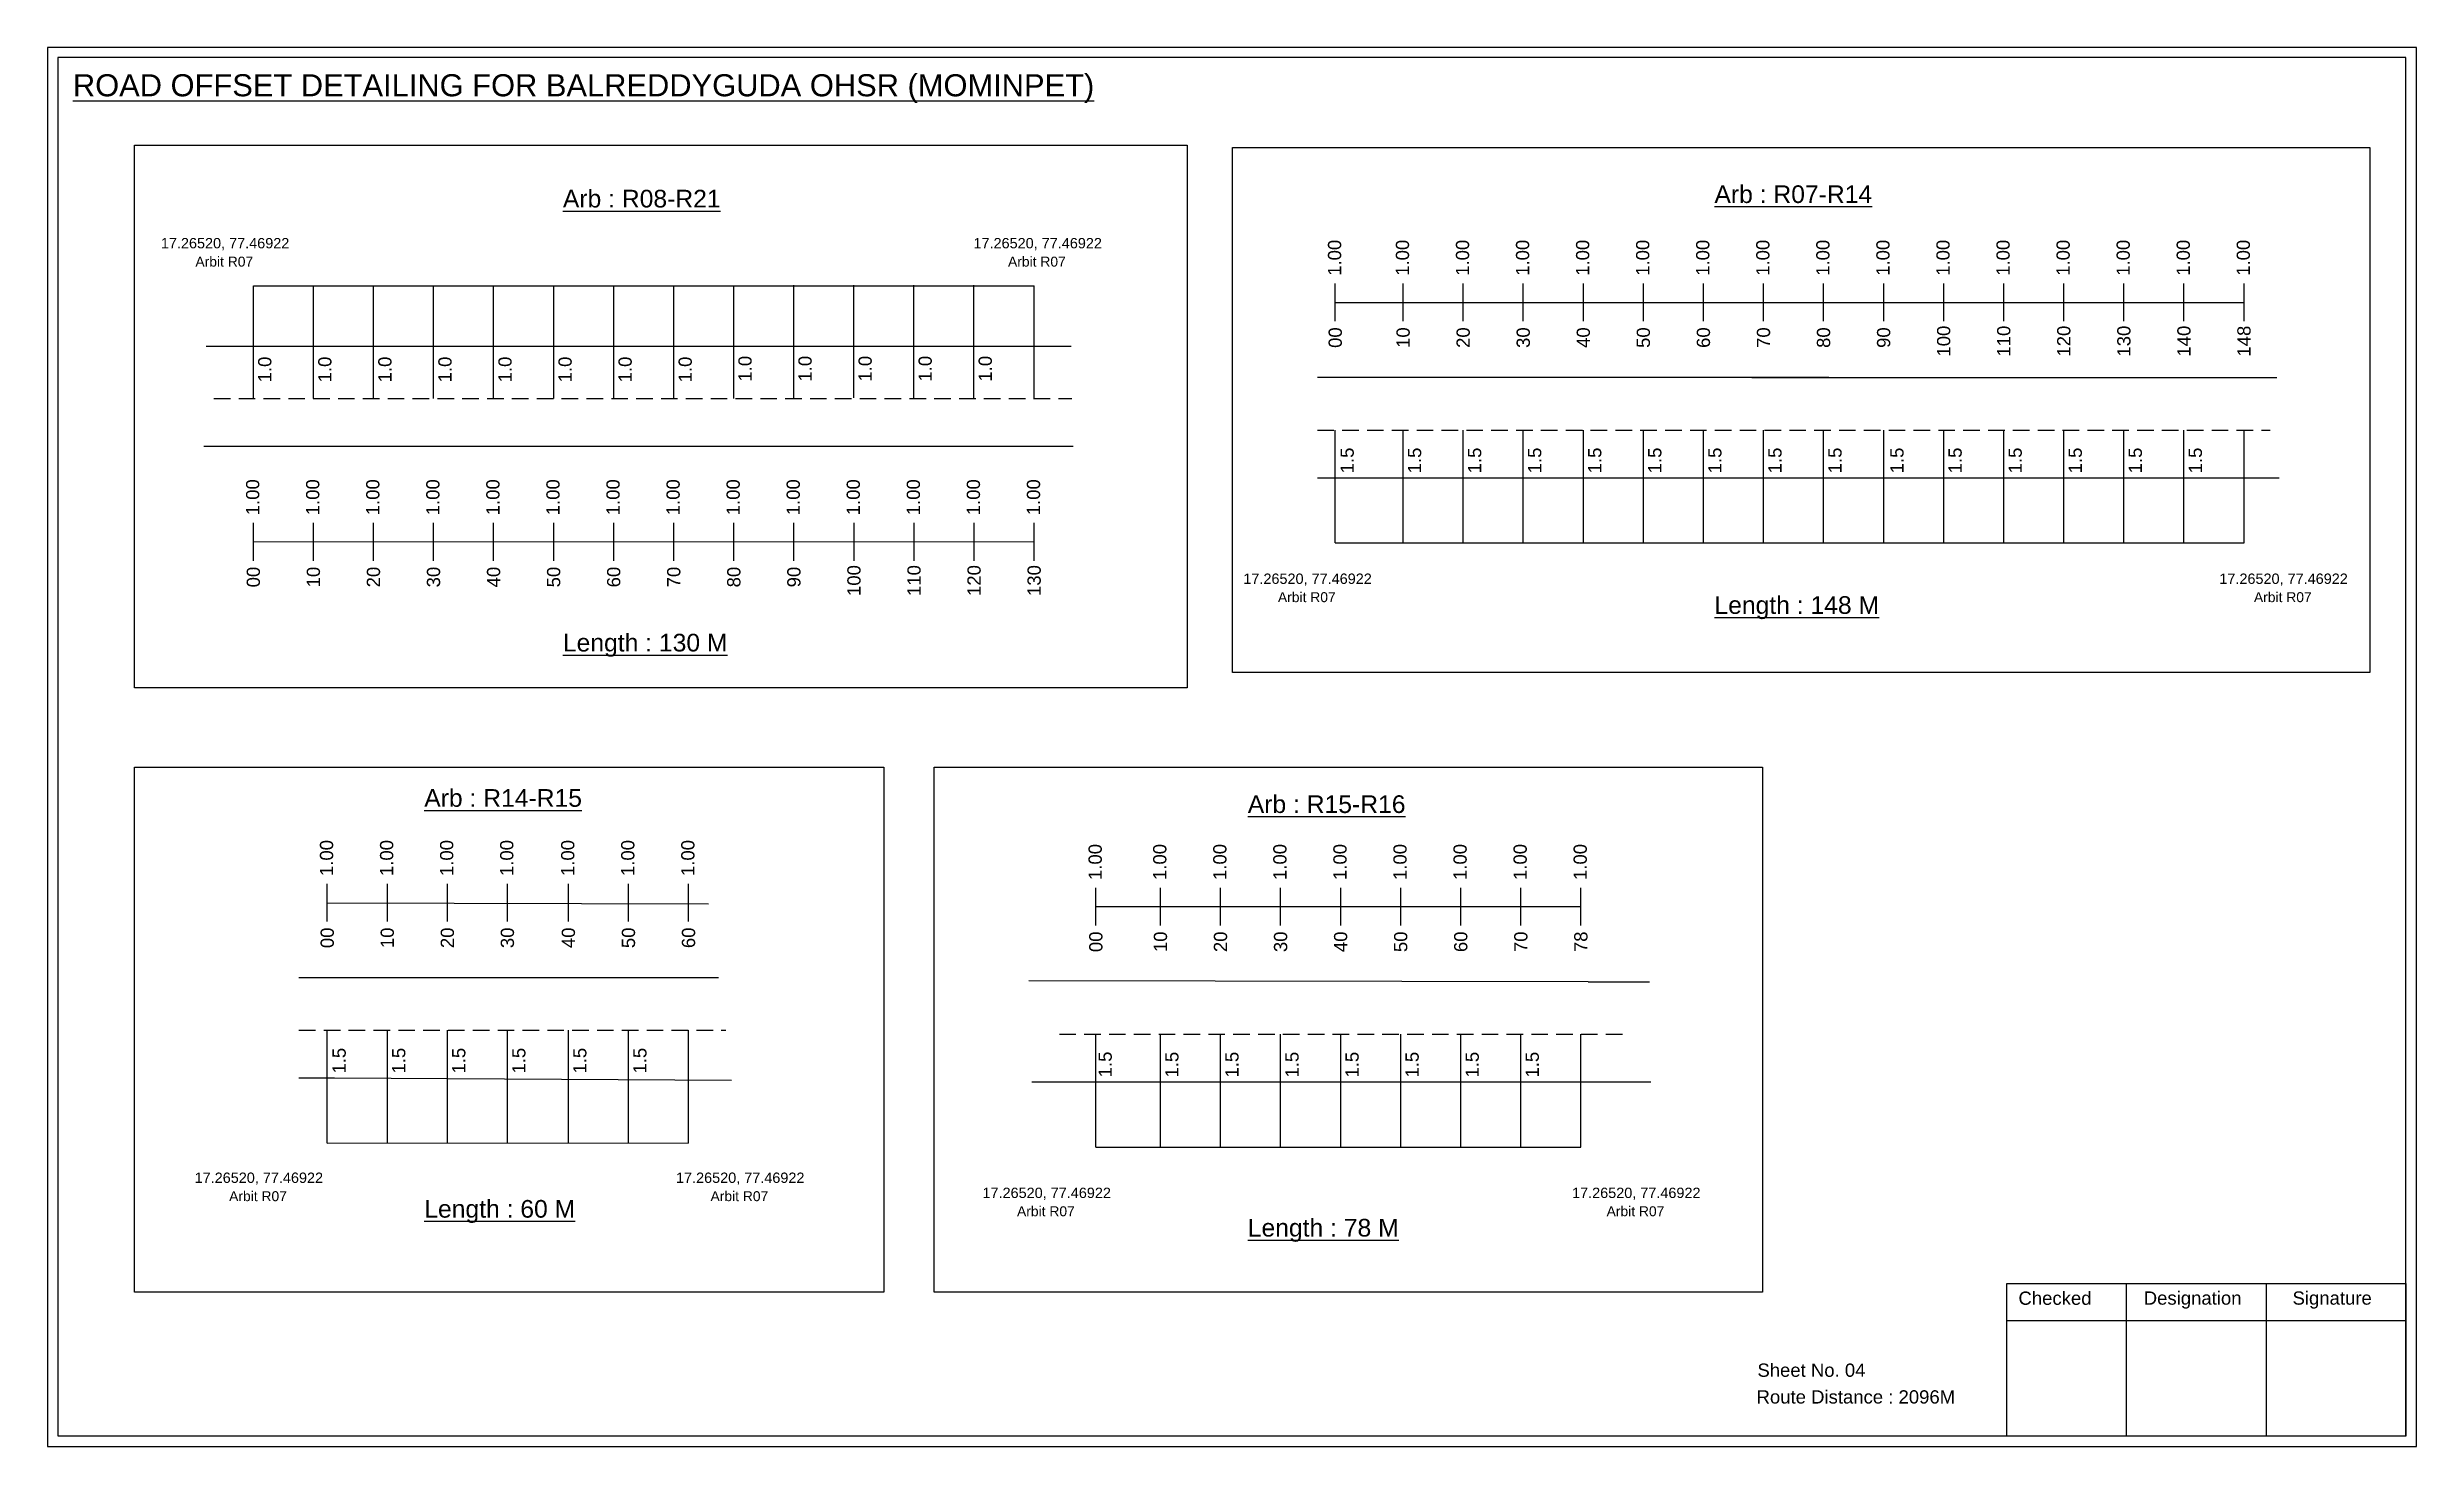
# Model space of a CAD drawing. Header units: inches. Extents: x -117 to 51867, y -12715 to 3423.
# Drawn here: x 38994 to 39530, y -3355 to -3038 of the extents above; entities that cross this region are included whole.
import ezdxf

# ---------------------------------------------------------------- set-up
doc = ezdxf.new("R2010")
doc.units = ezdxf.units.IN
doc.header["$MEASUREMENT"] = 0
doc.linetypes.add('DASHED2', pattern=[0.375, 0.25, -0.125])
for name, color, linetype in [('PDF_Geometry', 7, 'Continuous'), ('PDF_Text', 5, 'Continuous'), ('pipe', 5, 'Continuous')]:
    doc.layers.add(name, color=color, linetype=linetype)
doc.styles.add('PDF Arial', font='arial.ttf')
doc.styles.get("Standard").update_dxf_attribs({"font": 'arial.ttf'})

msp = doc.modelspace()

# ---------------------------------------------------------------- texts
at = {"color": 242, "true_color": 0xcd2027}
for s, height, p in [('%%UROAD OFFSET DETAILING FOR BALREDDYGUDA OHSR (MOMINPET)', 5, (38999.57, -3049.4)), ('%%UArb : R08-R21', 4, (39110.52, -3074.56)), ('%%UArb : R07-R14', 4, (39371.27, -3073.55)), ('%%ULength : 148 M', 4, (39371.27, -3166.55)), ('%%ULength : 130 M', 4, (39110.52, -3175.06)), ('%%UArb : R14-R15', 4, (39079.13, -3210.22)), ('%%UArb : R15-R16', 4, (39265.6, -3211.62)), ('%%ULength : 60 M', 4, (39079.13, -3303.22)), ('%%ULength : 78 M', 4, (39265.6, -3307.49))]:
    msp.add_text(s, height=height, dxfattribs=at).set_placement(p)
at = {"color": 5}
for s, height, p in [('17.26520, 77.46922', 2.34, (39019.49, -3083.81)), ('17.26520, 77.46922', 2.34, (39203.49, -3083.81)), ('Arbit R07', 2.246, (39027.31, -3087.94)), ('Arbit R07', 2.246, (39211.31, -3087.94)), ('17.26520, 77.46922', 2.34, (39264.6, -3159.76)), ('17.26520, 77.46922', 2.34, (39485.6, -3159.76)), ('Arbit R07', 2.246, (39272.43, -3163.89)), ('Arbit R07', 2.246, (39493.43, -3163.89)), ('17.26520, 77.46922', 2.34, (39027.13, -3295.35)), ('17.26520, 77.46922', 2.34, (39136.13, -3295.35)), ('Arbit R07', 2.246, (39034.95, -3299.48)), ('Arbit R07', 2.246, (39143.95, -3299.48)), ('17.26520, 77.46922', 2.34, (39205.53, -3298.77)), ('17.26520, 77.46922', 2.34, (39339.03, -3298.77)), ('Arbit R07', 2.246, (39213.35, -3302.89)), ('Arbit R07', 2.246, (39346.85, -3302.89))]:
    msp.add_text(s, height=height, dxfattribs=at).set_placement(p)
at = {"color": 217, "true_color": 0x93278f}
for s, p in [('1.00', (39286.75, -3090.03)), ('1.00', (39302.12, -3090.03)), ('1.00', (39315.72, -3090.03)), ('1.00', (39329.32, -3090.03)), ('1.00', (39342.92, -3090.03)), ('1.00', (39356.52, -3090.03)), ('1.00', (39370.12, -3090.03)), ('1.00', (39383.72, -3090.03)), ('1.00', (39397.32, -3090.03)), ('1.00', (39410.92, -3090.03)), ('1.00', (39424.52, -3090.03)), ('1.00', (39438.12, -3090.03)), ('1.00', (39451.72, -3090.03)), ('1.00', (39465.32, -3090.03)), ('1.00', (39478.92, -3090.03)), ('1.00', (39492.52, -3090.03)), ('00', (39286.9, -3106.35)), ('10', (39302.27, -3106.35)), ('20', (39315.87, -3106.35)), ('30', (39329.47, -3106.35)), ('40', (39343.07, -3106.35)), ('50', (39356.67, -3106.35)), ('60', (39370.27, -3106.35)), ('70', (39383.87, -3106.35)), ('80', (39397.47, -3106.35)), ('90', (39411.07, -3106.35)), ('100', (39424.67, -3108.31)), ('110', (39438.27, -3108.31)), ('120', (39451.87, -3108.31)), ('130', (39465.47, -3108.31)), ('140', (39479.07, -3108.31)), ('148', (39492.67, -3108.31)), ('1.00', (39041.77, -3144.23)), ('1.00', (39055.37, -3144.23)), ('1.00', (39068.97, -3144.23)), ('1.00', (39082.57, -3144.23)), ('1.00', (39096.17, -3144.23)), ('1.00', (39109.77, -3144.23)), ('1.00', (39123.37, -3144.23)), ('1.00', (39136.97, -3144.23)), ('1.00', (39150.57, -3144.23)), ('1.00', (39164.17, -3144.23)), ('1.00', (39177.77, -3144.23)), ('1.00', (39191.37, -3144.23)), ('1.00', (39204.97, -3144.23)), ('1.00', (39218.57, -3144.23)), ('00', (39041.92, -3160.55)), ('10', (39055.52, -3160.55)), ('20', (39069.12, -3160.55)), ('30', (39082.72, -3160.55)), ('40', (39096.32, -3160.55)), ('50', (39109.92, -3160.55)), ('60', (39123.52, -3160.55)), ('70', (39137.12, -3160.55)), ('80', (39150.72, -3160.55)), ('90', (39164.32, -3160.55)), ('100', (39177.92, -3162.5)), ('110', (39191.52, -3162.5)), ('120', (39205.12, -3162.5)), ('130', (39218.72, -3162.5)), ('1.00', (39058.5, -3225.89)), ('1.00', (39072.1, -3225.89)), ('1.00', (39085.7, -3225.89)), ('1.00', (39099.3, -3225.89)), ('1.00', (39113.11, -3225.89)), ('1.00', (39126.71, -3225.89)), ('1.00', (39140.31, -3225.89)), ('1.00', (39232.54, -3226.79)), ('1.00', (39247.17, -3226.79)), ('1.00', (39260.77, -3226.79)), ('1.00', (39274.37, -3226.79)), ('1.00', (39287.97, -3226.79)), ('1.00', (39301.57, -3226.79)), ('1.00', (39315.17, -3226.79)), ('1.00', (39328.77, -3226.79)), ('1.00', (39342.37, -3226.79)), ('00', (39058.65, -3242.21)), ('10', (39072.25, -3242.21)), ('20', (39085.85, -3242.21)), ('30', (39099.45, -3242.21)), ('40', (39113.26, -3242.21)), ('50', (39126.86, -3242.21)), ('60', (39140.46, -3242.21)), ('00', (39232.69, -3243.11)), ('10', (39247.32, -3243.11)), ('20', (39260.92, -3243.11)), ('30', (39274.52, -3243.11)), ('40', (39288.12, -3243.11)), ('50', (39301.72, -3243.11)), ('60', (39315.32, -3243.11)), ('70', (39328.92, -3243.11)), ('78', (39342.52, -3243.11))]:
    msp.add_text(s, height=3, rotation=90, dxfattribs=at).set_placement(p)
for s, p in [('1.0', (39044.51, -3114.15)), ('1.0', (39058.11, -3114.15)), ('1.0', (39071.71, -3114.15)), ('1.0', (39085.31, -3114.15)), ('1.0', (39098.91, -3114.15)), ('1.0', (39112.51, -3114.15)), ('1.0', (39126.11, -3114.15)), ('1.0', (39139.71, -3114.15)), ('1.0', (39153.25, -3113.97)), ('1.0', (39166.85, -3113.97)), ('1.0', (39180.45, -3113.97)), ('1.0', (39194.05, -3113.97)), ('1.0', (39207.65, -3113.97)), ('1.5', (39289.6, -3134.74)), ('1.5', (39304.86, -3134.74)), ('1.5', (39318.46, -3134.74)), ('1.5', (39332.06, -3134.74)), ('1.5', (39345.66, -3134.74)), ('1.5', (39359.26, -3134.74)), ('1.5', (39372.86, -3134.74)), ('1.5', (39386.46, -3134.74)), ('1.5', (39400.06, -3134.74)), ('1.5', (39414.09, -3134.74)), ('1.5', (39427.26, -3134.74)), ('1.5', (39440.86, -3134.74)), ('1.5', (39454.46, -3134.74)), ('1.5', (39468.06, -3134.74)), ('1.5', (39481.66, -3134.74)), ('1.5', (39061.35, -3270.6)), ('1.5', (39074.84, -3270.6)), ('1.5', (39088.44, -3270.6)), ('1.5', (39102.04, -3270.6)), ('1.5', (39115.85, -3270.6)), ('1.5', (39129.45, -3270.6)), ('1.5', (39234.81, -3271.45)), ('1.5', (39249.91, -3271.5)), ('1.5', (39263.51, -3271.5)), ('1.5', (39277.11, -3271.5)), ('1.5', (39290.71, -3271.5)), ('1.5', (39304.31, -3271.5)), ('1.5', (39317.91, -3271.5)), ('1.5', (39331.51, -3271.5))]:
    msp.add_text(s, height=3, rotation=90).set_placement(p)
for s, p in [('Sheet No. 04', (39381, -3339.24)), ('Route Distance : 2096M', (39380.81, -3345.29))]:
    msp.add_text(s, height=3).set_placement(p)
at = {"layer": 'PDF_Text', "color": 7, "attachment_point": 7, "style": 'PDF Arial'}
for s, insert, char_height in [('Checked', (39440.11, -3322.99), 3.001), ('Designation', (39468.48, -3323.82), 3.0006), ('Signature', (39502.17, -3323.82), 3.001)]:
    msp.add_mtext(s, dxfattribs=dict(at, insert=insert, char_height=char_height))

# ---------------------------------------------------------------- linework, layer by layer
at = {"color": 5}
for p, q in [((39040.44, -3092.29), (39217.24, -3092.29)), ((39285.42, -3150.47), (39491.19, -3150.47)), ((39057.17, -3286.33), (39138.99, -3286.3)), ((39231.21, -3287.23), (39341.04, -3287.23))]:
    msp.add_line(p, q, dxfattribs=at)
for p, q in [((39040.44, -3117.82), (39040.44, -3092.29)), ((39054.04, -3117.82), (39054.04, -3092.29)), ((39067.64, -3117.82), (39067.64, -3092.29)), ((39081.24, -3117.82), (39081.24, -3092.29)), ((39094.84, -3117.82), (39094.84, -3092.29)), ((39108.44, -3117.82), (39108.44, -3092.29)), ((39122.04, -3117.82), (39122.04, -3092.29)), ((39135.64, -3117.82), (39135.64, -3092.29)), ((39149.24, -3117.82), (39149.24, -3092.29)), ((39162.78, -3117.64), (39162.78, -3092.11)), ((39176.38, -3117.64), (39176.38, -3092.11)), ((39189.98, -3117.64), (39189.98, -3092.11)), ((39203.58, -3117.64), (39203.58, -3092.11)), ((39217.24, -3117.82), (39217.24, -3092.29)), ((39029.74, -3105.94), (39225.62, -3105.94)), ((39397.19, -3113.05), (39281.36, -3113.05)), ((39379.72, -3113.05), (39498.62, -3113.05)), ((39285.42, -3150.47), (39285.42, -3124.93)), ((39300.79, -3150.47), (39300.79, -3124.93)), ((39314.39, -3150.47), (39314.39, -3124.93)), ((39327.99, -3150.47), (39327.99, -3124.93)), ((39341.59, -3150.47), (39341.59, -3124.93)), ((39355.19, -3150.47), (39355.19, -3124.93)), ((39368.79, -3150.47), (39368.79, -3124.93)), ((39382.39, -3150.47), (39382.39, -3124.93)), ((39395.99, -3150.47), (39395.99, -3124.93)), ((39409.59, -3150.47), (39409.59, -3124.93)), ((39423.19, -3150.47), (39423.19, -3124.93)), ((39436.79, -3150.47), (39436.79, -3124.93)), ((39450.39, -3150.47), (39450.39, -3124.93)), ((39463.99, -3150.47), (39463.99, -3124.93)), ((39477.59, -3150.47), (39477.59, -3124.93)), ((39491.19, -3150.47), (39491.19, -3124.93)), ((39029.2, -3128.62), (39226.04, -3128.59)), ((39281.36, -3135.74), (39499.17, -3135.74)), ((39145.72, -3248.91), (39050.76, -3248.91)), ((39342.64, -3249.81), (39216.03, -3249.63)), ((39342.64, -3249.81), (39356.59, -3249.81)), ((39057.17, -3286.33), (39057.17, -3260.79)), ((39070.77, -3286.33), (39070.77, -3260.79)), ((39084.37, -3286.33), (39084.37, -3260.79)), ((39097.97, -3286.33), (39097.97, -3260.79)), ((39111.79, -3286.33), (39111.79, -3260.79)), ((39125.39, -3286.33), (39125.39, -3260.79)), ((39138.99, -3286.33), (39138.99, -3260.79)), ((39231.21, -3287.23), (39231.21, -3261.69)), ((39245.84, -3287.23), (39245.84, -3261.69)), ((39259.44, -3287.23), (39259.44, -3261.69)), ((39273.04, -3287.23), (39273.04, -3261.69)), ((39286.64, -3287.23), (39286.64, -3261.69)), ((39300.24, -3287.23), (39300.24, -3261.69)), ((39313.84, -3287.23), (39313.84, -3261.69)), ((39327.44, -3287.23), (39327.44, -3261.69)), ((39341.04, -3287.23), (39341.04, -3261.69)), ((39216.67, -3272.5), (39342.64, -3272.5)), ((39342.64, -3272.5), (39356.84, -3272.5))]:
    msp.add_line(p, q)
at = {"color": 217, "true_color": 0x93278f}
for p, q in [((39285.42, -3100.33), (39285.42, -3091.77)), ((39300.79, -3100.33), (39300.79, -3091.77)), ((39314.39, -3100.33), (39314.39, -3091.77)), ((39327.99, -3100.33), (39327.99, -3091.77)), ((39341.59, -3100.33), (39341.59, -3091.77)), ((39355.19, -3100.33), (39355.19, -3091.77)), ((39368.79, -3100.33), (39368.79, -3091.77)), ((39382.39, -3100.33), (39382.39, -3091.77)), ((39395.99, -3100.33), (39395.99, -3091.77)), ((39409.59, -3100.33), (39409.59, -3091.77)), ((39423.19, -3100.33), (39423.19, -3091.77)), ((39436.79, -3100.33), (39436.79, -3091.77)), ((39450.39, -3100.33), (39450.39, -3091.77)), ((39463.99, -3100.33), (39463.99, -3091.77)), ((39477.59, -3100.33), (39477.59, -3091.77)), ((39491.19, -3100.33), (39491.19, -3091.77)), ((39285.42, -3096.06), (39491.19, -3096.05)), ((39040.44, -3154.52), (39040.44, -3145.96)), ((39054.04, -3154.52), (39054.04, -3145.96)), ((39067.64, -3154.52), (39067.64, -3145.96)), ((39081.24, -3154.52), (39081.24, -3145.96)), ((39094.84, -3154.52), (39094.84, -3145.96)), ((39108.44, -3154.52), (39108.44, -3145.96)), ((39122.04, -3154.52), (39122.04, -3145.96)), ((39135.64, -3154.52), (39135.64, -3145.96)), ((39149.24, -3154.52), (39149.24, -3145.96)), ((39162.84, -3154.52), (39162.84, -3145.96)), ((39176.44, -3154.52), (39176.44, -3145.96)), ((39190.04, -3154.52), (39190.04, -3145.96)), ((39203.64, -3154.52), (39203.64, -3145.96)), ((39217.24, -3154.52), (39217.24, -3145.96)), ((39040.44, -3150.25), (39217.24, -3150.19)), ((39057.17, -3236.19), (39057.17, -3227.63)), ((39070.77, -3236.19), (39070.77, -3227.63)), ((39084.37, -3236.19), (39084.37, -3227.63)), ((39097.97, -3236.19), (39097.97, -3227.63)), ((39111.79, -3236.19), (39111.79, -3227.63)), ((39125.39, -3236.19), (39125.39, -3227.63)), ((39138.99, -3236.19), (39138.99, -3227.63)), ((39231.21, -3237.09), (39231.21, -3228.53)), ((39245.84, -3237.09), (39245.84, -3228.53)), ((39259.44, -3237.09), (39259.44, -3228.53)), ((39273.04, -3237.09), (39273.04, -3228.53)), ((39286.64, -3237.09), (39286.64, -3228.53)), ((39300.24, -3237.09), (39300.24, -3228.53)), ((39313.84, -3237.09), (39313.84, -3228.53)), ((39327.44, -3237.09), (39327.44, -3228.53)), ((39341.04, -3237.09), (39341.04, -3228.53)), ((39057.17, -3231.92), (39143.5, -3232.16)), ((39231.21, -3232.81), (39341.04, -3232.81))]:
    msp.add_line(p, q, dxfattribs=at)
at = {"linetype": 'DASHED2', "ltscale": 15}
for p, q in [((39031.49, -3117.82), (39225.77, -3117.82)), ((39281.36, -3124.93), (39497.13, -3124.93)), ((39050.76, -3260.79), (39147.44, -3260.79)), ((39222.94, -3261.69), (39351.62, -3261.69))]:
    msp.add_line(p, q, dxfattribs=at)
for points in [[(39262.14, -3061.02), (39519.67, -3060.97), (39519.67, -3179.79), (39262.14, -3179.85)], [(39013.54, -3201.28), (39183.16, -3201.28), (39183.16, -3320.1), (39013.54, -3320.1)], [(39194.61, -3201.28), (39382.17, -3201.28), (39382.17, -3320.1), (39194.61, -3320.1)]]:
    msp.add_lwpolyline(points, close=True)
msp.add_lwpolyline([(39050.76, -3271.6), (39058.82, -3271.6), (39148.67, -3272.1)])
at = {"layer": 'PDF_Geometry'}
for points in [[(38993.79, -3038.33), (38993.79, -3355.04), (39530.26, -3355.04), (39530.26, -3038.33)], [(38996.12, -3040.65), (38996.12, -3352.62), (39527.84, -3352.62), (39527.84, -3040.65)]]:
    msp.add_lwpolyline(points, close=True, dxfattribs=at)
at = {"layer": 'PDF_Geometry', "color": 242, "true_color": 0xcc1f26}
msp.add_lwpolyline([(39527.84, -3352.71), (39437.5, -3352.71), (39437.5, -3318.1), (39527.84, -3318.1)], close=True, dxfattribs=at)
for points in [[(39464.48, -3318.1), (39464.48, -3352.71)], [(39496.21, -3318.1), (39496.21, -3352.71)], [(39437.5, -3326.47), (39527.84, -3326.47)]]:
    msp.add_lwpolyline(points, dxfattribs=at)
at = {"layer": 'pipe', "color": 0}
msp.add_lwpolyline([(39013.54, -3060.43), (39251.86, -3060.43), (39251.86, -3183.28), (39013.54, -3183.28)], close=True, dxfattribs=at)

msp.set_redraw_order([(e.dxf.handle, doc.entitydb.next_handle()) for e in msp.query("TEXT MTEXT ATTDEF DIMENSION ARC_DIMENSION")])  # texts and dimensions are drawn at this point

doc.saveas('drawing.dxf')
